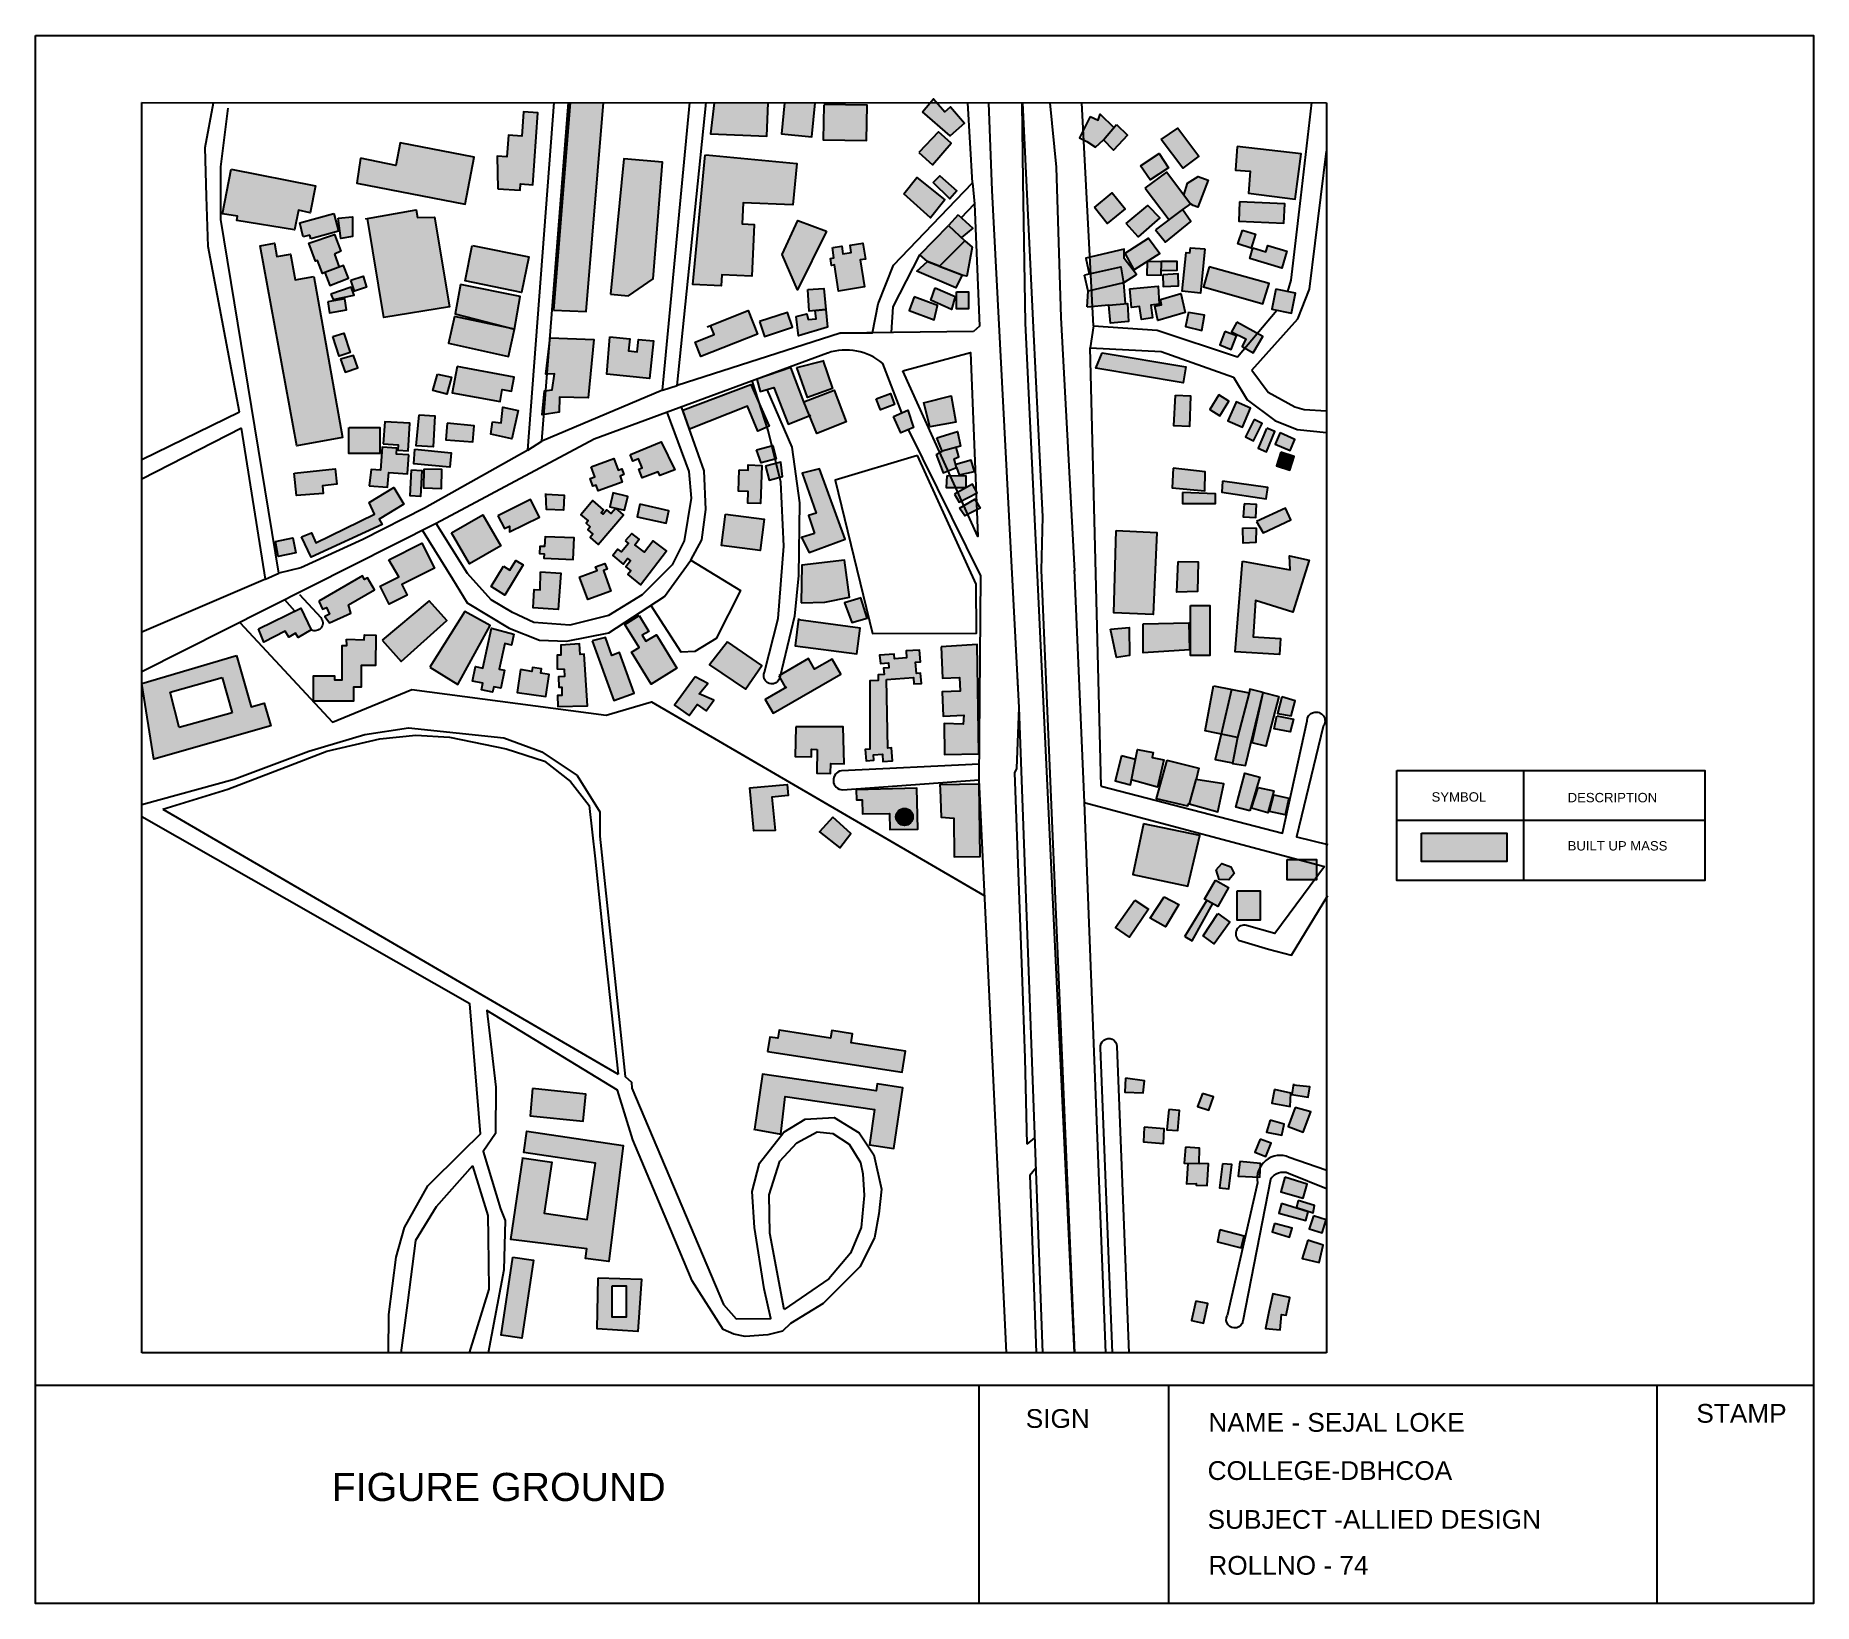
# Model space of a CAD drawing. Header units: millimetres. Extents: x -75360 to 914439, y -5036 to 71141.
# Drawn here: x 134048 to 171959, y -4329 to 29103 of the extents above; entities that cross this region are included whole.
import ezdxf

# ---------------------------------------------------------------- set-up
doc = ezdxf.new("R2010")
doc.units = ezdxf.units.MM
doc.styles.get("Standard").update_dxf_attribs({"font": 'arial.ttf'})

msp = doc.modelspace()

# ---------------------------------------------------------------- texts
at = {"attachment_point": 1}
for s, insert, char_height in [('SYMBOL', (163816, 12968), 200), ('DESCRIPTION', (166718, 12954), 200), ('BUILT UP MASS', (166718, 11926), 200), ('SIGN', (155162, -186), 400), ('NAME - SEJAL LOKE', (159056, -269), 400), ('STAMP', (169462, -76), 400), ('COLLEGE-DBHCOA', (159040, -1296), 400), ('FIGURE GROUND', (140361, -1545), 600), ('SUBJECT -ALLIED DESIGN', (159040, -2338), 400), ('ROLLNO - 74', (159056, -3317), 400)]:
    msp.add_mtext(s, dxfattribs=dict(at, insert=insert, char_height=char_height))

# ---------------------------------------------------------------- hatches: boundary and pattern name
at = {"true_color": 0x000000, "transparency": 33554687}
h = msp.add_hatch(color=18, dxfattribs=at)
h.dxf.hatch_style = 1
h.paths.add_polyline_path([(149750, 12865), (150099, 12898), (150077, 13136), (149279, 13061), (149365, 12142), (149817, 12151)])
h.paths.add_polyline_path([(151433, 12086), (151049, 12440), (150765, 12123), (151200, 11786)])
h.paths.add_polyline_path([(152842, 13053), (151549, 13022), (151552, 12807), (151677, 12809), (151683, 12505), (152256, 12515), (152262, 12172), (152858, 12183)])
h.paths.add_polyline_path([(154166, 13141), (153331, 13129), (153335, 13024), (153356, 12435), (153626, 12416), (153638, 11589), (154188, 11597)])
h.paths.add_polyline_path([(151266, 14360), (150259, 14362), (150247, 13732), (150592, 13726), (150595, 13884), (150715, 13881), (150705, 13376), (151000, 13371), (151004, 13583), (151287, 13577)])
h.paths.add_polyline_path([(152193, 15375), (152768, 15414), (152777, 15279), (152936, 15290), (152921, 15506), (152830, 15499), (152814, 15745), (152916, 15751), (152900, 16000), (152610, 15981), (152620, 15831), (152363, 15814), (152357, 15911), (152047, 15891), (152062, 15715), (152233, 15729), (152242, 15624), (152130, 15615), (152141, 15480), (152015, 15469), (152018, 15353), (151835, 15344), (151838, 13887), (151741, 13880), (151758, 13638), (151926, 13650), (151918, 13763), (152104, 13777), (152115, 13621), (152321, 13635), (152301, 13913), (152221, 13907)])
h.paths.add_polyline_path([(154124, 16115), (153360, 16066), (153384, 15399), (153751, 15412), (153761, 15123), (153379, 15109), (153403, 14590), (153839, 14610), (153830, 14422), (153421, 14437), (153432, 13775), (154154, 13787), (154158, 14071)])
h.paths.add_polyline_path([(151220, 15489), (151037, 15806), (150660, 15589), (150528, 15818), (149932, 15473), (149917, 15412), (150041, 15197), (149609, 14948), (149777, 14657)])
h.paths.add_polyline_path([(151632, 16470), (150314, 16642), (150242, 16089), (151560, 15917)])
h.paths.add_polyline_path([(151648, 17112), (151297, 17006), (151456, 16590), (151781, 16678)])
h.paths.add_polyline_path([(148805, 16172), (148421, 15687), (149189, 15165), (149534, 15673)])
h.paths.add_polyline_path([(148197, 15069), (148383, 15287), (148111, 15431), (147674, 14824), (147984, 14601), (148155, 14838), (148345, 14701), (148508, 14928)])
h.paths.add_polyline_path([(147286, 16326), (147061, 16188), (146984, 16314), (147124, 16399), (146919, 16734), (146615, 16547), (146918, 16053), (146756, 15954), (147173, 15275), (147724, 15613)])
h.paths.add_polyline_path([(146500, 15946), (146338, 15887), (146200, 16267), (145915, 16196), (146378, 14924), (146814, 15083)])
h.paths.add_polyline_path([(145745, 15910), (145662, 15904), (145647, 16133), (145248, 16107), (145248, 15891), (145171, 15891), (145171, 15601), (145322, 15595), (145330, 15437), (145199, 15430), (145205, 15207), (145268, 15209), (145272, 15032), (145176, 15030), (145182, 14793), (145818, 14808)])
h.paths.add_polyline_path([(144998, 15481), (144821, 15507), (144834, 15601), (144643, 15629), (144631, 15544), (144388, 15585), (144317, 15096), (144929, 15007)])
h.paths.add_polyline_path([(144048, 15570), (143936, 15593), (144051, 16138), (144197, 16107), (144246, 16336), (143769, 16469), (143588, 15615), (143431, 15648), (143365, 15338), (143584, 15292), (143555, 15155), (143794, 15104), (143819, 15219), (143967, 15188)])
h.paths.add_polyline_path([(143744, 16526), (143201, 16823), (142456, 15637), (143052, 15262)])
h.paths.add_polyline_path([(142819, 16633), (142442, 17052), (141437, 16213), (141847, 15758)])
h.paths.add_polyline_path([(142288, 18277), (141584, 17924), (141795, 17563), (141398, 17364), (141590, 16981), (141969, 17172), (141856, 17397), (142554, 17748)])
h.paths.add_polyline_path([(141275, 17281), (141125, 17539), (141064, 17504), (141017, 17584), (140881, 17505), (140085, 17044), (140167, 16870), (140250, 16909), (140319, 16764), (140219, 16717), (140319, 16577), (140771, 16784), (140724, 16962)])
h.paths.add_polyline_path([(141302, 16315), (141060, 16324), (141056, 16219), (140679, 16230), (140682, 16100), (140583, 16100), (140583, 15365), (140423, 15365), (140423, 15450), (139976, 15450), (139976, 14909), (140826, 14909), (140826, 15208), (140993, 15208), (140993, 15672), (141298, 15670)])
h.paths.add_polyline_path([(139705, 16890), (138799, 16456), (138917, 16167), (139373, 16401), (139447, 16274), (139590, 16358), (139645, 16265), (139925, 16430)])
h.paths.add_polyline_path([(151294, 17916), (150386, 17813), (150376, 17007), (150880, 17020), (151402, 17131)])
h.paths.add_polyline_path([(150763, 19861), (150394, 19774), (150692, 18922), (150530, 18867), (150660, 18484), (150382, 18399), (150543, 18082), (151311, 18363)])
h.paths.add_polyline_path([(149585, 18790), (148760, 18896), (148674, 18230), (149499, 18124)])
h.paths.add_polyline_path([(149535, 19938), (149244, 19947), (149241, 19838), (149050, 19844), (149036, 19388), (149243, 19381), (149235, 19132), (149509, 19123)])
h.paths.add_polyline_path([(151075, 21542), (150432, 21294), (150706, 20620), (151336, 20863)])
h.paths.add_polyline_path([(150151, 22023), (149924, 21959), (149423, 21775), (149496, 21515), (149789, 21598), (150097, 20820), (150551, 21001), (150432, 21294)])
h.paths.add_polyline_path([(150842, 22167), (150283, 22026), (150508, 21385), (151043, 21574)])
h.paths.add_polyline_path([(138331, 15881), (136311, 15284), (136569, 13672), (139062, 14385), (138924, 14866), (138644, 14786)])
h.paths.add_polyline_path([(138241, 14664), (137111, 14346), (136921, 15099), (138030, 15412)], flags=16)
h.paths.add_polyline_path([(144790, 18837), (144605, 19209), (143908, 18861), (144045, 18589), (144156, 18644), (144157, 18520)])
h.paths.add_polyline_path([(145317, 19305), (144933, 19321), (144941, 18997), (145304, 18983)])
h.paths.add_polyline_path([(145532, 18390), (144912, 18416), (144903, 18206), (144799, 18210), (144792, 18059), (144891, 18055), (144886, 17958), (145513, 17932)])
h.paths.add_polyline_path([(146587, 18884), (146421, 19025), (146325, 18913), (146232, 18992), (146154, 18900), (146109, 18935), (146157, 18989), (145933, 19189), (145898, 19144), (145678, 18886), (145829, 18756), (145786, 18705), (145875, 18629), (145822, 18567), (145934, 18471), (145872, 18399), (146047, 18250)])
h.paths.add_polyline_path([(146511, 19711), (146592, 19741), (146547, 19863), (146471, 19835), (146380, 20085), (145895, 19908), (145970, 19693), (145873, 19658), (145932, 19495), (146000, 19519), (146046, 19393), (146559, 19580)])
h.paths.add_polyline_path([(147390, 20442), (146728, 20167), (146786, 20028), (146907, 20076), (146984, 19883), (146912, 19854), (146984, 19675), (147327, 19800), (147356, 19722), (147678, 19840)])
h.paths.add_polyline_path([(147552, 18967), (146935, 19108), (146876, 18841), (147496, 18705)])
h.paths.add_polyline_path([(147500, 18115), (147220, 18328), (147035, 18085), (146826, 18243), (146919, 18365), (146760, 18487), (146621, 18331), (146690, 18275), (146541, 18092), (146465, 18154), (146354, 18017), (146577, 17834), (146673, 17951), (146736, 17900), (146635, 17777), (146742, 17689), (146677, 17610), (146948, 17388)])
h.paths.add_polyline_path([(146158, 17693), (146233, 17723), (146186, 17849), (145991, 17776), (146022, 17693), (145650, 17554), (145825, 17075), (146317, 17254)])
h.paths.add_polyline_path([(145248, 17641), (144815, 17671), (144809, 17285), (144682, 17294), (144655, 16901), (145194, 16863)])
h.paths.add_polyline_path([(144446, 17814), (144288, 17910), (144164, 17706), (144023, 17792), (143761, 17352), (144057, 17173)])
h.paths.add_polyline_path([(146677, 19276), (146359, 19350), (146291, 19056), (146608, 18982)])
h.paths.add_polyline_path([(149370, 25074), (149113, 25085), (149133, 25539), (150198, 25493), (150283, 26372), (148329, 26562), (148061, 23796), (148670, 23769), (148680, 24003), (149322, 23974)])
h.paths.add_polyline_path([(149241, 23239), (148440, 22918), (148516, 22728), (148111, 22566), (148234, 22257), (149441, 22739)])
h.paths.add_polyline_path([(150191, 22883), (150085, 23199), (149486, 23006), (149593, 22684)])
h.paths.add_polyline_path([(150914, 24932), (150299, 25156), (149968, 24435), (150295, 23679)])
h.paths.add_polyline_path([(151630, 24318), (151745, 24337), (151691, 24676), (151415, 24632), (151439, 24480), (151263, 24452), (151237, 24613), (151039, 24581), (151073, 24364), (150996, 24352), (151020, 24202), (151081, 24211), (151170, 23654), (151722, 23742)])
h.paths.add_polyline_path([(150898, 23261), (150674, 23238), (150692, 23065), (150523, 23047), (150495, 23167), (150270, 23114), (150316, 22701), (150937, 22883)])
h.paths.add_polyline_path([(145954, 22620), (145023, 22655), (145001, 22480), (144954, 21885), (145116, 21891), (145065, 21546), (144926, 21530), (144886, 21021), (145215, 21073), (145221, 21391), (145834, 21380)])
h.paths.add_polyline_path([(147223, 22591), (146903, 22623), (146877, 22359), (146691, 22378), (146717, 22638), (146290, 22682), (146229, 21883), (147142, 21790)])
h.paths.add_polyline_path([(139978, 23966), (139586, 23896), (139487, 24442), (139194, 24389), (139141, 24676), (138839, 24621), (139618, 20357), (140592, 20532)])
h.paths.add_polyline_path([(142558, 25231), (142191, 25225), (142161, 25390), (141125, 25203), (141472, 23090), (142871, 23319)])
h.paths.add_polyline_path([(140020, 25901), (138220, 26257), (138032, 25305), (138353, 25253), (138338, 25161), (139569, 24961), (139651, 25377), (139906, 25326)])
h.paths.add_polyline_path([(143400, 26509), (141825, 26813), (141732, 26332), (140980, 26489), (140895, 25956), (143206, 25509)])
h.paths.add_polyline_path([(144567, 24385), (143361, 24629), (143207, 23871), (144413, 23626)])
h.paths.add_polyline_path([(144380, 23539), (143112, 23795), (142995, 23166), (144259, 22843)])
h.paths.add_polyline_path([(144259, 22843), (142978, 23114), (142852, 22546), (144130, 22262)])
h.paths.add_polyline_path([(144252, 21822), (143037, 22044), (142934, 21485), (143953, 21298), (144001, 21559), (144197, 21523)])
h.paths.add_polyline_path([(142004, 20163), (141743, 20180), (141752, 20308), (141438, 20329), (141405, 19836), (141205, 19850), (141158, 19505), (141553, 19474), (141578, 19789), (141976, 19758)])
h.paths.add_polyline_path([(142028, 20836), (141495, 20869), (141460, 20395), (141783, 20376), (141776, 20261), (141992, 20247)])
h.paths.add_polyline_path([(141391, 20745), (140729, 20748), (140727, 20194), (141389, 20191)])
h.paths.add_polyline_path([(140434, 19866), (139564, 19774), (139615, 19294), (140184, 19339), (140166, 19505), (140469, 19537)])
h.paths.add_polyline_path([(142910, 20208), (142133, 20282), (142114, 19971), (142881, 19898)])
h.paths.add_polyline_path([(142561, 20996), (142229, 21015), (142166, 20352), (142524, 20332)])
h.paths.add_polyline_path([(143397, 20780), (142825, 20841), (142799, 20485), (143372, 20442)])
h.paths.add_polyline_path([(142915, 21818), (142621, 21880), (142521, 21533), (142821, 21456)])
h.paths.add_polyline_path([(144340, 21107), (144014, 21180), (143975, 20843), (143789, 20865), (143759, 20605), (144204, 20505)])
h.paths.add_polyline_path([(146577, 5438), (144525, 5743), (144457, 5287), (145990, 5059), (145811, 3856), (144892, 3992), (145053, 5078), (144438, 5169), (144180, 3432), (145802, 3231), (145777, 3025), (146269, 2963)])
h.paths.add_polyline_path([(145784, 6532), (144647, 6652), (144597, 6069), (145724, 5953)])
h.paths.add_polyline_path([(144664, 2988), (144224, 3054), (143976, 1391), (144419, 1326)])
h.paths.add_polyline_path([(149549, 6960), (149375, 5782), (149941, 5679), (150029, 6483), (151939, 6201), (151828, 5451), (152347, 5374), (152538, 6668), (151994, 6749), (151973, 6602)])
h.paths.add_polyline_path([(151441, 7624), (151471, 7818), (151027, 7886), (151002, 7726), (149905, 7894), (149879, 7722), (149705, 7748), (149658, 7441), (152526, 7002), (152595, 7448)])
h.paths.add_polyline_path([(146965, 2587), (146048, 2617), (146026, 1524), (146893, 1468)])
h.paths.add_polyline_path([(146641, 1775), (146343, 1775), (146343, 2446), (146641, 2446)], flags=16)
h.paths.add_polyline_path([(141436, 18678), (141373, 18792), (141902, 19108), (141690, 19465), (141158, 19147), (141278, 18899), (140021, 18288), (139930, 18503), (139716, 18413), (139923, 17981)])
h.paths.add_polyline_path([(139535, 18390), (139164, 18314), (139220, 17992), (139601, 18071)])
h.paths.add_polyline_path([(142282, 19829), (142064, 19841), (142037, 19288), (142253, 19276)])
h.paths.add_polyline_path([(142705, 19859), (142337, 19867), (142328, 19449), (142695, 19441)])
h.paths.add_polyline_path([(146157, 27672), (145449, 27672), (145094, 23245), (145787, 23220)])
h.paths.add_polyline_path([(140556, 24509), (140423, 24859), (139873, 24675), (140015, 24293), (140059, 24307), (140164, 24029), (140214, 24048), (140525, 24165), (140419, 24444)])
h.paths.add_polyline_path([(140405, 25312), (139683, 25111), (139752, 24808), (139894, 24848), (139916, 24769), (140510, 24935)])
h.paths.add_polyline_path([(140807, 25235), (140498, 25209), (140558, 24779), (140807, 24815)])
h.paths.add_polyline_path([(144761, 27453), (144454, 27475), (144416, 26957), (144133, 26978), (144099, 26518), (143894, 26533), (143902, 25838), (144378, 25803), (144388, 25942), (144649, 25923)])
h.paths.add_polyline_path([(140830, 22284), (140550, 22201), (140647, 21924), (140922, 22021)])
h.paths.add_polyline_path([(140781, 23741), (140342, 23589), (140392, 23475), (140842, 23564)])
h.paths.add_polyline_path([(141031, 23975), (140767, 23889), (140850, 23654), (141108, 23738)])
h.paths.add_polyline_path([(140613, 24199), (140214, 24048), (140325, 23770), (140721, 23927)])
at = {"true_color": 0x000000}
h = msp.add_hatch(color=18, dxfattribs=at)
h.dxf.hatch_style = 1
h.paths.add_polyline_path([(140619, 22760), (140386, 22685), (140521, 22266), (140755, 22342)])
h.paths.add_polyline_path([(140641, 23490), (140277, 23428), (140317, 23194), (140680, 23256)])
h.paths.add_polyline_path([(153570, 21421), (152990, 21276), (153120, 20757), (153671, 20856)])
h.paths.add_polyline_path([(153704, 20660), (153265, 20523), (153383, 20241), (153768, 20348)])
h.paths.add_polyline_path([(153636, 20080), (153732, 20123), (153676, 20323), (153383, 20241), (153330, 20213), (153507, 19822), (153689, 19893)])
h.paths.add_polyline_path([(153330, 20213), (153252, 20172), (153404, 19782), (153507, 19822)])
h.paths.add_polyline_path([(153997, 20047), (153671, 19956), (153689, 19893), (153745, 19733), (154069, 19810)])
h.paths.add_polyline_path([(153891, 19705), (153556, 19716), (153669, 19466), (153890, 19465)])
h.paths.add_polyline_path([(153556, 19716), (153478, 19718), (153468, 19466), (153669, 19466)])
h.paths.add_polyline_path([(154104, 19391), (154028, 19538), (153716, 19361), (153797, 19183), (154106, 19341)])
h.paths.add_polyline_path([(153716, 19361), (153645, 19321), (153745, 19155), (153797, 19183)])
h.paths.add_polyline_path([(153843, 19081), (153747, 19022), (153863, 18860), (153929, 18893)])
h.paths.add_polyline_path([(154113, 19153), (154073, 19219), (153843, 19081), (153929, 18893), (154120, 18990)])
h.paths.add_polyline_path([(157960, 18508), (157088, 18550), (157042, 16797), (157876, 16757)])
h.paths.add_polyline_path([(158641, 16584), (157663, 16559), (157669, 15938), (158655, 16004)])
h.paths.add_polyline_path([(157369, 16481), (156971, 16444), (157099, 15841), (157375, 15886)])
h.paths.add_polyline_path([(159085, 16953), (158677, 16953), (158677, 15887), (159085, 15887)])
h.paths.add_polyline_path([(158836, 17883), (158413, 17888), (158387, 17234), (158828, 17249)])
h.paths.add_polyline_path([(161204, 17918), (160784, 18008), (160802, 17711), (159782, 17895), (159630, 15961), (160575, 15904), (160596, 16246), (160014, 16281), (160061, 17060), (160854, 16810)])
h.paths.add_polyline_path([(160073, 18599), (159790, 18605), (159796, 18278), (160067, 18290)])
h.paths.add_polyline_path([(160818, 18774), (160700, 19028), (160080, 18739), (160222, 18496)])
h.paths.add_polyline_path([(160083, 19107), (159819, 19116), (159801, 18843), (160065, 18825)])
h.paths.add_polyline_path([(160322, 19465), (159358, 19602), (159346, 19364), (160286, 19223)])
h.paths.add_polyline_path([(159211, 19332), (158504, 19358), (158504, 19123), (159211, 19123)])
h.paths.add_polyline_path([(158987, 19798), (158309, 19881), (158286, 19459), (158978, 19393)])
h.paths.add_polyline_path([(158877, 12045), (157673, 12291), (157446, 11212), (158616, 10965)])
h.paths.add_polyline_path([(157783, 10476), (157488, 10664), (157079, 10082), (157371, 9880)])
h.paths.add_polyline_path([(158423, 10576), (158111, 10741), (157817, 10286), (158141, 10096)])
h.paths.add_polyline_path([(159484, 10938), (159208, 11090), (158971, 10691), (159259, 10532)])
h.paths.add_polyline_path([(159148, 10594), (159021, 10663), (158557, 9893), (158710, 9801)])
h.paths.add_polyline_path([(159538, 11381), (159344, 11448), (159225, 11314), (159288, 11110), (159491, 11101), (159605, 11235)])
h.paths.add_polyline_path([(159512, 10200), (159257, 10381), (158942, 9906), (159182, 9736)])
h.paths.add_polyline_path([(160163, 10868), (159669, 10868), (159669, 10242), (160163, 10242)])
h.paths.add_polyline_path([(159048, 2066), (158788, 2119), (158696, 1703), (158955, 1645)])
h.paths.add_polyline_path([(160795, 2196), (160433, 2273), (160347, 1887), (160278, 1535), (160587, 1505), (160619, 1830), (160715, 1821)])
h.paths.add_polyline_path([(159818, 3505), (159299, 3637), (159253, 3380), (159754, 3252)])
h.paths.add_polyline_path([(159057, 5047), (158860, 5051), (158859, 5050), (158615, 5055), (158593, 4619), (158794, 4626), (158795, 4593), (159031, 4580)])
h.paths.add_polyline_path([(158866, 5376), (158570, 5402), (158539, 5056), (158859, 5050)])
h.paths.add_polyline_path([(159556, 5034), (159356, 5047), (159297, 4535), (159495, 4512)])
h.paths.add_polyline_path([(160165, 4984), (160169, 5055), (159728, 5095), (159694, 4784), (160097, 4762, -0.120737)])
h.paths.add_polyline_path([(161505, 3307), (161180, 3414), (161053, 3026), (161419, 2940)])
h.paths.add_polyline_path([(161570, 3852), (161295, 3937), (161208, 3659), (161483, 3573)])
h.paths.add_polyline_path([(161182, 4019), (160619, 4196), (160562, 3995), (161131, 3836)])
h.paths.add_polyline_path([(161161, 4610), (160685, 4760), (160598, 4450), (161078, 4315)])
h.paths.add_polyline_path([(160845, 3676), (160469, 3775), (160415, 3595), (160787, 3484)])
h.paths.add_polyline_path([(161316, 4156), (160970, 4261), (160934, 4112), (161288, 4001)])
h.paths.add_polyline_path([(160395, 5486), (160159, 5574), (160047, 5295), (160280, 5201)])
h.paths.add_polyline_path([(160672, 5887), (160372, 5974), (160299, 5722), (160623, 5654)])
h.paths.add_polyline_path([(161239, 6154), (160905, 6245), (160756, 5838), (161079, 5719)])
h.paths.add_polyline_path([(160812, 6552), (160464, 6630), (160410, 6337), (160797, 6265)])
h.paths.add_polyline_path([(161219, 6687), (160866, 6723), (160833, 6521), (161183, 6464)])
h.paths.add_polyline_path([(159167, 6474), (158928, 6543), (158828, 6264), (159068, 6191)])
h.paths.add_polyline_path([(158443, 6181), (158210, 6201), (158173, 5773), (158406, 5753)])
h.paths.add_polyline_path([(158114, 5791), (157687, 5830), (157671, 5513), (158099, 5477)])
h.paths.add_polyline_path([(157696, 6817), (157286, 6868), (157275, 6574), (157665, 6559)])
h.paths.add_polyline_path([(158109, 13656), (157855, 13706), (157876, 13814), (157542, 13880), (157499, 13664), (157413, 13231), (157975, 13079)])
h.paths.add_polyline_path([(157499, 13664), (157203, 13742), (157067, 13209), (157393, 13126)])
h.paths.add_polyline_path([(158786, 13239), (158795, 13237), (158855, 13485), (158168, 13653), (157940, 12835), (158608, 12675), (158649, 12738)])
h.paths.add_polyline_path([(159387, 13144), (158786, 13239), (158644, 12721), (159256, 12553)])
h.paths.add_polyline_path([(160155, 13290), (159833, 13374), (159643, 12649), (159938, 12572)])
h.paths.add_polyline_path([(160454, 13000), (160117, 13067), (159979, 12626), (160322, 12530)])
h.paths.add_polyline_path([(160773, 12840), (160450, 12911), (160362, 12559), (160695, 12486)])
h.paths.add_polyline_path([(159675, 14138), (159330, 14207), (159200, 13663), (159572, 13593)])
h.paths.add_polyline_path([(160224, 15094), (159939, 15169), (159926, 15090), (159675, 14138), (159572, 13593), (159570, 13582), (159846, 13536)])
h.paths.add_polyline_path([(159926, 15090), (159552, 15161), (159330, 14207), (159675, 14138)])
h.paths.add_polyline_path([(160558, 15007), (160224, 15094), (159993, 14024), (160282, 13948)])
h.paths.add_polyline_path([(160910, 14920), (160620, 15004), (160533, 14649), (160825, 14599)])
h.paths.add_polyline_path([(160875, 14527), (160518, 14599), (160462, 14322), (160803, 14257)])
h.paths.add_polyline_path([(153557, 27582), (153435, 27476), (153266, 27670), (153128, 27670), (152964, 27476), (153548, 26965), (153858, 27235)])
h.paths.add_polyline_path([(153575, 26810), (153303, 27047), (152879, 26606), (153174, 26349)])
h.paths.add_polyline_path([(161035, 26578), (159672, 26740), (159632, 26235), (159949, 26210), (159912, 25745), (160908, 25615)])
h.paths.add_polyline_path([(160685, 25513), (159720, 25554), (159704, 25142), (160668, 25103)])
h.paths.add_polyline_path([(160062, 24865), (159781, 24953), (159683, 24659), (159970, 24570)])
h.paths.add_polyline_path([(160731, 24502), (160325, 24625), (160285, 24493), (160006, 24577), (159937, 24349), (160622, 24142)])
h.paths.add_polyline_path([(160353, 23813), (159076, 24173), (158949, 23744), (160219, 23381)])
h.paths.add_polyline_path([(160915, 23611), (160492, 23694), (160408, 23268), (160832, 23185)])
h.paths.add_polyline_path([(159654, 22698), (159409, 22790), (159299, 22506), (159543, 22412)])
h.paths.add_polyline_path([(158404, 27130), (158048, 26885), (158513, 26275), (158854, 26531)])
h.paths.add_polyline_path([(159050, 26021), (158838, 26100), (158610, 25958), (158533, 25703), (158672, 25516), (158731, 25479), (158833, 25441)])
h.paths.add_polyline_path([(158169, 26192), (157709, 25849), (158217, 25177), (158507, 25395), (158672, 25516)])
h.paths.add_polyline_path([(158005, 26588), (157612, 26328), (157814, 26024), (158207, 26284)])
h.paths.add_polyline_path([(158507, 25395), (158217, 25177), (157927, 24959), (158139, 24699), (158679, 25139)])
h.paths.add_polyline_path([(158018, 25218), (157768, 25476), (157302, 25098), (157558, 24812)])
h.paths.add_polyline_path([(157008, 25746), (156625, 25435), (156900, 25097), (157282, 25407)])
h.paths.add_polyline_path([(157043, 27141), (156746, 27427), (156705, 27299), (156539, 27377), (156389, 27086), (156400, 26873), (156464, 26841), (156647, 26724), (156820, 26879)])
h.paths.add_polyline_path([(157335, 26978), (157096, 27204), (156820, 26879), (157030, 26656), (157178, 26811), (157178, 26811)])
h.paths.add_polyline_path([(157264, 24350), (157259, 24548), (156530, 24378), (156548, 24026), (157193, 24170), (157244, 23833), (157523, 24010)])
h.paths.add_polyline_path([(157193, 24170), (156548, 24026), (156567, 23672), (157244, 23833)])
h.paths.add_polyline_path([(157244, 23833), (156567, 23672), (156585, 23327), (156937, 23358), (157283, 23387)])
h.paths.add_polyline_path([(156567, 23672), (156491, 23654), (156475, 23317), (156585, 23327)])
h.paths.add_polyline_path([(157987, 23761), (157379, 23705), (157415, 23303), (157591, 23328), (157630, 23050), (157868, 23083), (157830, 23353), (158009, 23378)])
h.paths.add_polyline_path([(158055, 24283), (157749, 24281), (157746, 23999), (158052, 23996)])
h.paths.add_polyline_path([(158024, 24454), (157777, 24786), (157282, 24465), (157474, 24107)])
h.paths.add_polyline_path([(158391, 24282), (158055, 24283), (158053, 24090), (158393, 24099)])
h.paths.add_polyline_path([(158413, 24019), (158085, 23999), (158091, 23755), (158419, 23763)])
h.paths.add_polyline_path([(158980, 24557), (158672, 24575), (158661, 24467), (158584, 24475), (158501, 23650), (158885, 23612)])
h.paths.add_polyline_path([(158467, 23603), (158034, 23475), (158058, 23361), (157915, 23330), (157981, 23028), (158563, 23196)])
h.paths.add_polyline_path([(157335, 23391), (156937, 23356), (156971, 22969), (157353, 23009)])
h.paths.add_polyline_path([(158973, 23140), (158631, 23198), (158568, 22897), (158918, 22814)])
h.paths.add_polyline_path([(159666, 22994), (159546, 22787), (159856, 22639), (159776, 22473), (159836, 22439), (160102, 22755)])
h.paths.add_polyline_path([(160221, 22689), (160102, 22755), (159836, 22439), (160015, 22335)])
h.paths.add_polyline_path([(153865, 24729), (153512, 25051), (152907, 24430), (153066, 24287), (153324, 24187)])
h.paths.add_polyline_path([(154017, 24592), (153865, 24729), (153324, 24187), (153804, 24000), (153801, 23993), (153905, 23974)])
h.paths.add_polyline_path([(154031, 24997), (153720, 25278), (153512, 25051), (153790, 24797)])
h.paths.add_polyline_path([(153801, 23993), (153318, 24181), (153324, 24187), (153066, 24287), (152843, 24078), (153668, 23726)])
h.paths.add_polyline_path([(153231, 23724), (153140, 23459), (153577, 23265), (153659, 23541)])
h.paths.add_polyline_path([(153280, 23347), (152781, 23533), (152673, 23238), (153209, 23041)])
h.paths.add_polyline_path([(153938, 23639), (153686, 23639), (153686, 23278), (153938, 23278)])
h.paths.add_polyline_path([(158576, 22039), (156789, 22335), (156660, 22008), (158520, 21700)])
h.paths.add_polyline_path([(158676, 21420), (158358, 21432), (158322, 20780), (158653, 20768)])
h.paths.add_polyline_path([(159496, 21306), (159281, 21439), (159089, 21128), (159304, 20995)])
h.paths.add_polyline_path([(159958, 21157), (159648, 21293), (159641, 21272), (159474, 20889), (159782, 20755)])
h.paths.add_polyline_path([(160205, 20829), (160033, 20916), (159847, 20545), (160019, 20458)])
h.paths.add_polyline_path([(160295, 20228), (160120, 20302), (160300, 20730), (160476, 20657)])
h.paths.add_polyline_path([(160902, 20491), (160585, 20631), (160479, 20393), (160797, 20253)])
h = msp.add_hatch(color=18, dxfattribs=at)
h.dxf.hatch_style = 1
h.paths.add_polyline_path([(149672, 27671), (148516, 27671), (148439, 27010), (149643, 26961)])
h.paths.add_polyline_path([(150669, 27671), (150016, 27671), (149952, 27004), (150598, 26941)])
h.paths.add_polyline_path([(151769, 26862), (150842, 26878), (150854, 27635), (151781, 27620)])
h.paths.add_polyline_path([(152842, 26078), (152560, 25730), (153128, 25215), (153437, 25597)])
h.paths.add_polyline_path([(153329, 26112), (153188, 25968), (153542, 25620), (153693, 25793)])
h = msp.add_hatch(color=18, dxfattribs=at)
h.dxf.hatch_style = 1
h.paths.add_polyline_path([(147415, 26404), (146594, 26471), (146306, 23591), (146692, 23553), (147214, 23913)])
h = msp.add_hatch(color=18, dxfattribs=at)
h.dxf.hatch_style = 1
h.paths.add_polyline_path([(152649, 21114), (152340, 20979), (152496, 20631), (152766, 20746)])
h.paths.add_polyline_path([(150855, 23710), (150513, 23687), (150545, 23227), (150898, 23261)])
h = msp.add_hatch(color=18, dxfattribs=at)
h.dxf.hatch_style = 1
h.paths.add_polyline_path([(149751, 20354), (149420, 20270), (149519, 19992), (149821, 20069)])
h.paths.add_polyline_path([(149843, 19980), (149613, 19923), (149694, 19626), (149915, 19686)])
h.paths.add_polyline_path([(149937, 20003), (149843, 19980), (149915, 19686), (149972, 19701)])
h.paths.add_polyline_path([(149771, 20359), (149751, 20354), (149821, 20069), (149843, 20074)])
h.paths.add_polyline_path([(149303, 21660), (147849, 21117), (147993, 20711), (149227, 21202), (149452, 20666), (149647, 20753), (149498, 21217)])
h.paths.add_polyline_path([(143587, 18886), (142919, 18498), (143303, 17836), (143971, 18224)])
h = msp.add_hatch(color=18, dxfattribs=at)
h.dxf.hatch_style = 1
h.paths.add_polyline_path([(152280, 21470), (151976, 21357), (152063, 21125), (152366, 21238)])
h.paths.add_polyline_path([(161362, 11158), (161362, 11430), (160965, 11535), (160738, 11535), (160738, 11097), (161317, 11097)])
h.paths.add_polyline_path([(161362, 11535), (160965, 11535), (161362, 11430)], flags=17)
h = msp.add_hatch(color=18, dxfattribs=at)
h.dxf.hatch_style = 1
h.paths.add_polyline_path([(160888, 20128), (160602, 20221), (160507, 19931), (160793, 19837)])
h = msp.add_hatch(color=18, dxfattribs=at)
h.dxf.hatch_style = 1
h.paths.add_polyline_path([(159552, 15161), (159167, 15234), (158985, 14276), (159330, 14207)])
at = {"true_color": 0xfe1916}
h = msp.add_hatch(color=1, dxfattribs=at)
h.dxf.hatch_style = 1
h.paths.add_polyline_path([(152755, 12443, 1), (152393, 12443, 1)])
at = {"true_color": 0x000000}
h = msp.add_hatch(color=18, dxfattribs=at)
h.dxf.hatch_style = 1
h.paths.add_polyline_path([(165420, 12098), (163600, 12098), (163600, 11492), (165420, 11492)])

# ---------------------------------------------------------------- linework, layer by layer
for p, q in [((136311, 27675), (161576, 27667)), ((136311, 1012), (136311, 27675)), ((161576, 27667), (161576, 1012)), ((154030, 25962), (154069, 25514)), ((139683, 25111), (140405, 25312)), ((139752, 24808), (139683, 25111)), ((140405, 25312), (140510, 24935)), ((139894, 24848), (139752, 24808)), ((139916, 24769), (139894, 24848)), ((140510, 24935), (139916, 24769)), ((156606, 22916), (156534, 22441)), ((150283, 22026), (150842, 22167)), ((147414, 21539), (147728, 21640)), ((138393, 21075), (136311, 20054)), ((138438, 20731), (136311, 19641)), ((144548, 20262), (144841, 20452)), ((153252, 20172), (153383, 20241)), ((138952, 17513), (136311, 16383)), ((138952, 17513), (139236, 17642)), ((136921, 15099), (138030, 15412)), ((138030, 15412), (138241, 14664)), ((137111, 14346), (136921, 15099)), ((138241, 14664), (137111, 14346)), ((165774, 13429), (165774, 11085)), ((163072, 12372), (169642, 12372)), ((161576, 1012), (136311, 1012)), ((134048, 326), (171959, 326)), ((154160, 326), (154160, -4329)), ((158209, 326), (158209, -4329)), ((168622, 326), (168622, -4329))]:
    msp.add_line(p, q)
for points in [[(134048, 29103), (171959, 29103), (171959, -4329), (134048, -4329)], [(153686, 23639), (153938, 23639), (153938, 23278), (153686, 23278)], [(158677, 16953), (159085, 16953), (159085, 15887), (158677, 15887)], [(163072, 13429), (169642, 13429), (169642, 11085), (163072, 11085)], [(163600, 12098), (165420, 12098), (165420, 11492), (163600, 11492)], [(160738, 11535), (161362, 11535), (161362, 11097), (160738, 11097)], [(159669, 10868), (160163, 10868), (160163, 10242), (159669, 10242)], [(146343, 2446), (146641, 2446), (146641, 1775), (146343, 1775)]]:
    msp.add_lwpolyline(points, close=True)
for points in [[(152964, 27476), (153196, 27751), (153435, 27476), (153557, 27582), (153858, 27235), (153548, 26965), (152964, 27476)], [(138393, 21075), (137728, 24604), (137695, 25669), (137662, 26716), (137845, 27667)], [(138001, 25178), (137999, 26017), (137999, 26305), (138157, 27554)], [(143902, 25838), (144378, 25803), (144388, 25942), (144649, 25923), (144761, 27453), (144454, 27475), (144416, 26957), (144133, 26978), (144099, 26518), (143894, 26533), (143902, 25838)], [(144548, 20262), (145105, 27673)], [(147414, 21539), (144841, 20452), (145413, 27672)], [(145094, 23245), (145787, 23220), (146157, 27672)], [(145449, 27672), (145094, 23245)], [(147414, 21539), (148000, 27672)], [(154051, 22790), (151202, 22755), (147728, 21640), (148346, 27672)], [(148516, 27671), (148439, 27010), (149643, 26961), (149672, 27671)], [(150016, 27671), (149952, 27004), (150598, 26941), (150669, 27671)], [(150854, 27620), (150842, 26878), (151769, 26862), (151781, 27620), (150854, 27635)], [(152343, 24204), (153680, 25597), (154030, 25962), (153925, 27670)], [(155523, 1012), (155022, 14777), (154444, 25801), (154376, 27670)], [(156202, 1012), (155154, 22971), (155110, 26000), (155086, 27669)], [(155093, 27669), (155323, 22876), (155517, 18841), (155494, 17703), (156202, 1012)], [(155677, 27669), (155809, 26298), (155913, 23088), (156199, 17684)], [(156539, 27377), (156305, 26922), (156464, 26841), (156647, 26724), (156820, 26879)], [(156606, 22916), (156359, 27669)], [(156539, 27377), (156705, 27299), (156746, 27427), (157043, 27141)], [(160753, 23643), (160822, 23885), (160907, 24612), (161028, 25641), (161266, 27672)], [(152879, 26606), (153174, 26349), (153575, 26810), (153303, 27047), (152879, 26606)], [(157096, 27204), (157335, 26978), (157030, 26656), (156820, 26879), (157096, 27204)], [(158048, 26885), (158404, 27130), (158854, 26531), (158513, 26275), (158048, 26885)], [(140980, 26489), (140895, 25956), (143206, 25509), (143400, 26509), (141825, 26813), (141732, 26332), (140980, 26489)], [(148342, 26561), (150283, 26372), (150198, 25493), (149133, 25539), (149113, 25085), (149370, 25074), (149322, 23974), (148680, 24003), (148670, 23769), (148061, 23796), (148329, 26562)], [(157612, 26328), (158005, 26588), (158207, 26284), (157814, 26024), (157612, 26328)], [(159672, 26740), (159632, 26235), (159949, 26210), (159912, 25745), (160908, 25615), (161035, 26578), (159672, 26740)], [(161216, 23696), (161576, 26635)], [(138220, 26257), (140020, 25901), (139906, 25326), (139651, 25377), (139569, 24961), (138338, 25161), (138353, 25253), (138032, 25305), (138220, 26257)], [(146306, 23591), (146692, 23553), (147214, 23913), (147415, 26404), (146594, 26471), (146306, 23591)], [(157709, 25849), (158169, 26192), (158672, 25516), (158507, 25395)], [(152560, 25730), (152842, 26078), (153437, 25597), (153128, 25215), (152560, 25730)], [(153188, 25968), (153329, 26112), (153693, 25793), (153542, 25620), (153188, 25968)], [(157709, 25849), (158217, 25177)], [(158533, 25703), (158610, 25958), (158838, 26100), (159050, 26021), (158833, 25441), (158731, 25479), (158672, 25516)], [(153788, 25217), (154069, 25514), (154174, 22908), (154051, 22790)], [(156626, 25436), (157008, 25746), (157282, 25407), (156900, 25097), (156625, 25435)], [(157302, 25098), (157768, 25476), (158018, 25218), (157558, 24812), (157302, 25098)], [(159720, 25554), (159704, 25142), (160668, 25103), (160685, 25513), (159720, 25554)], [(144548, 20262), (142338, 19028), (141023, 18360), (139702, 17752), (139236, 17642), (138001, 25178)], [(140498, 25209), (140807, 25235), (140807, 24815), (140558, 24779), (140498, 25209)], [(141083, 25196), (142161, 25390), (142191, 25225), (142558, 25231), (142871, 23319), (141472, 23090), (141125, 25203)], [(150914, 24932), (150295, 23679), (149968, 24435), (150299, 25156), (150914, 24932)], [(153512, 25051), (153865, 24729), (153324, 24187), (153066, 24287), (152907, 24430), (153512, 25051)], [(153720, 25278), (153512, 25051)], [(153720, 25278), (154031, 24997), (153789, 24797)], [(157927, 24959), (158139, 24699), (158679, 25139), (158507, 25395), (157927, 24959)], [(139978, 23966), (140592, 20532), (139618, 20357), (138839, 24621), (139141, 24676), (139194, 24389), (139487, 24442), (139586, 23896), (139978, 23966)], [(140214, 24048), (140164, 24029), (140059, 24307), (140015, 24293), (139873, 24675), (140423, 24859), (140556, 24509), (140419, 24444)], [(151047, 24583), (151237, 24613), (151263, 24452), (151439, 24480), (151415, 24632), (151691, 24676), (151745, 24337), (151630, 24318), (151722, 23742), (151170, 23654), (151081, 24211), (151020, 24202), (150996, 24352), (151073, 24364), (151039, 24581)], [(153865, 24729), (154017, 24592), (153905, 23974), (153801, 23993), (153318, 24181), (153865, 24729)], [(157282, 24465), (157777, 24786), (158024, 24454), (157474, 24107), (157282, 24465)], [(159781, 24953), (160062, 24865), (159970, 24570), (159683, 24659), (159781, 24953)], [(140419, 24444), (140525, 24165)], [(143368, 24628), (144567, 24385), (144413, 23626), (143207, 23871), (143361, 24629)], [(152297, 22769), (152337, 23322), (152907, 24430)], [(153066, 24287), (153804, 24000), (153668, 23726), (152843, 24078), (153066, 24287)], [(157244, 23833), (157523, 24010), (157264, 24350), (157259, 24548), (156441, 24357), (156517, 24019)], [(157749, 24281), (157746, 23999), (158052, 23996), (158055, 24283), (157749, 24281)], [(158053, 24090), (158393, 24099), (158391, 24282), (158055, 24283)], [(158980, 24557), (158885, 23612), (158501, 23650), (158584, 24475), (158661, 24467), (158672, 24575), (158980, 24557)], [(160006, 24577), (160285, 24493), (160325, 24625), (160731, 24502), (160622, 24142), (159937, 24349), (160006, 24577)], [(140214, 24048), (140325, 23770), (140721, 23927), (140613, 24199), (140214, 24048)], [(140767, 23889), (141031, 23975), (141108, 23738), (140850, 23654), (140767, 23889)], [(151202, 22755), (151897, 22764), (152015, 23384), (152343, 24204)], [(156422, 23998), (157193, 24170), (157244, 23833), (156491, 23654), (156415, 23996)], [(158085, 23999), (158091, 23755), (158419, 23763), (158413, 24019), (158085, 23999)], [(159076, 24173), (158949, 23744), (160219, 23381), (160353, 23813), (159076, 24173)], [(140342, 23589), (140392, 23475), (140842, 23564), (140781, 23741), (140342, 23589)], [(143112, 23795), (142995, 23166), (144259, 22843), (144380, 23539), (143112, 23795)], [(150513, 23687), (150855, 23710), (150898, 23261), (150545, 23227), (150513, 23687)], [(152781, 23533), (152673, 23238), (153209, 23041), (153280, 23347), (152781, 23533)], [(153231, 23724), (153659, 23541), (153577, 23265), (153140, 23459), (153231, 23724)], [(156475, 23317), (156491, 23654)], [(157244, 23833), (157283, 23387)], [(157371, 23705), (157987, 23761), (158009, 23378), (157830, 23353), (157868, 23083), (157630, 23050), (157591, 23328), (157415, 23303), (157379, 23705)], [(158034, 23475), (158467, 23603), (158563, 23196), (157981, 23028), (157915, 23330), (158058, 23361), (158034, 23475)], [(159985, 21971), (160962, 23060), (161216, 23696)], [(160493, 23697), (160408, 23268), (160832, 23185), (160915, 23611), (160492, 23694)], [(140277, 23428), (140317, 23194), (140680, 23256), (140641, 23490), (140277, 23428)], [(148371, 22891), (149241, 23239), (149441, 22739), (148234, 22257), (148111, 22566), (148516, 22728), (148440, 22918)], [(149486, 23006), (149593, 22684), (150191, 22883), (150085, 23199), (149486, 23006)], [(150270, 23114), (150495, 23167), (150523, 23047), (150692, 23065), (150674, 23238), (150898, 23261), (150937, 22883), (150316, 22701), (150270, 23114)], [(156475, 23317), (156937, 23358)], [(156606, 22916), (157965, 22818), (159677, 22251), (160517, 23247)], [(156931, 23356), (157335, 23391), (157353, 23009), (156971, 22969), (156937, 23356)], [(158633, 23205), (158568, 22897), (158918, 22814), (158973, 23140), (158631, 23198)], [(140386, 22685), (140619, 22760), (140755, 22342), (140521, 22266), (140386, 22685)], [(142978, 23114), (142852, 22546), (144130, 22262), (144259, 22843), (142978, 23114)], [(159409, 22790), (159299, 22506), (159543, 22412), (159654, 22698), (159409, 22790)], [(159666, 22994), (159546, 22787), (159856, 22639), (159776, 22473), (160015, 22335), (160221, 22689), (159666, 22994)], [(145023, 22655), (145954, 22620), (145834, 21380), (145221, 21391), (145215, 21073), (144852, 21015), (144902, 21527), (145065, 21546), (145116, 21891), (144930, 21884), (145023, 22655)], [(146290, 22682), (146717, 22638), (146691, 22378), (146877, 22359), (146903, 22623), (147223, 22591), (147142, 21790), (146229, 21883), (146290, 22682)], [(156772, 13096), (156534, 22441), (158047, 22366), (159593, 21817), (159885, 21332), (160477, 20898), (160948, 20704), (161572, 20640)], [(150932, 22330), (145957, 20499), (142593, 18698), (136311, 15538)], [(140550, 22201), (140647, 21924), (140922, 22021), (140830, 22284), (140550, 22201)], [(143037, 22046), (142934, 21485), (143953, 21298), (144001, 21559), (144197, 21523), (144252, 21822), (143037, 22044)], [(150432, 21294), (151075, 21542), (151336, 20863), (150706, 20620), (150432, 21294), (150151, 22023), (149426, 21776), (149496, 21515), (149789, 21598), (150097, 20820), (150577, 21012)], [(150838, 22180), (151043, 21574), (150508, 21385), (150283, 22026)], [(152542, 21952), (153986, 22348), (154143, 18420), (152542, 21952)], [(156789, 22335), (158576, 22039), (158520, 21700), (156660, 22008), (156789, 22335)], [(142621, 21880), (142915, 21818), (142821, 21456), (142521, 21533), (142621, 21880)], [(147849, 21117), (149303, 21660), (149694, 20774), (149452, 20666), (149227, 21202), (147993, 20711), (147849, 21117)], [(159985, 21971), (160334, 21497), (160897, 21189), (161098, 21128), (161576, 21098)], [(151976, 21357), (152280, 21470), (152366, 21238), (152063, 21125), (151976, 21357)], [(152982, 21274), (153570, 21421), (153671, 20856), (153120, 20757), (152990, 21276)], [(158358, 21432), (158676, 21420), (158653, 20768), (158322, 20780), (158358, 21432)], [(159282, 21441), (159089, 21128), (159304, 20995), (159496, 21306), (159281, 21439)], [(159641, 21272), (159474, 20889), (159782, 20755), (159958, 21157), (159648, 21293), (159641, 21272)], [(141460, 20395), (141783, 20376), (141776, 20261), (141992, 20247), (142028, 20836), (141495, 20869), (141460, 20395)], [(142229, 21015), (142561, 20996), (142524, 20332), (142166, 20352), (142229, 21015)], [(142302, 18552), (142936, 17520), (143249, 17009), (144146, 16466), (144797, 16209), (145371, 16189), (146270, 16369), (147457, 17142), (148021, 17919), (148254, 18351), (148342, 18999), (148308, 19825), (147825, 21187)], [(147512, 21072), (147978, 19806), (148026, 19240), (147880, 18332), (147623, 17819), (146984, 17180), (146262, 16734), (145443, 16531), (144672, 16589), (144221, 16802), (143761, 17073), (143259, 17631), (142593, 18698)], [(143793, 20864), (143975, 20843), (144014, 21180), (144340, 21107), (144204, 20505), (143759, 20605), (143789, 20865)], [(152340, 20979), (152649, 21114), (152766, 20746), (152496, 20631), (152340, 20979)], [(160032, 20914), (159847, 20545), (160019, 20458), (160205, 20829), (160033, 20916)], [(138952, 17513), (138438, 20731)], [(140733, 20748), (141391, 20745), (141389, 20191), (140727, 20194), (140729, 20748)], [(142825, 20841), (142799, 20485), (143372, 20442), (143397, 20780), (142825, 20841)], [(154168, 13236), (154206, 17586), (152663, 20702)], [(153265, 20523), (153704, 20660), (153768, 20348), (153383, 20241), (153265, 20523)], [(160299, 20727), (160120, 20302), (160295, 20228), (160476, 20657), (160300, 20730)], [(160586, 20636), (160479, 20393), (160797, 20253), (160902, 20491), (160585, 20631)], [(142004, 20163), (141743, 20180), (141752, 20308), (141438, 20329), (141405, 19836), (141205, 19850), (141158, 19505)], [(141158, 19505), (141553, 19474), (141578, 19789), (141976, 19758), (142004, 20163)], [(142133, 20282), (142910, 20208), (142881, 19898), (142114, 19971), (142133, 20282)], [(146732, 20169), (147390, 20442), (147678, 19840), (147356, 19722), (147327, 19800), (146984, 19675), (146912, 19854), (146984, 19883), (146907, 20076), (146786, 20028), (146728, 20167)], [(149420, 20270), (149771, 20359), (149843, 20074), (149519, 19992), (149420, 20270)], [(152851, 20152), (151101, 19623), (151895, 16350), (154113, 16360), (154108, 17408), (152851, 20152)], [(153252, 20172), (153404, 19782), (153689, 19893), (153636, 20080), (153732, 20123), (153676, 20323)], [(160602, 20221), (160507, 19931), (160793, 19837), (160888, 20128), (160602, 20221)], [(139570, 19775), (140434, 19866), (140469, 19537), (140166, 19505), (140184, 19339), (139615, 19294), (139564, 19774)], [(142064, 19841), (142282, 19829), (142253, 19276), (142037, 19288), (142064, 19841)], [(142339, 19867), (142705, 19859), (142695, 19441), (142328, 19449), (142337, 19867)], [(145895, 19908), (146380, 20085), (146471, 19835), (146547, 19863), (146592, 19741), (146511, 19711), (146559, 19580), (146046, 19393), (146000, 19519), (145932, 19495), (145873, 19658), (145970, 19693), (145895, 19908)], [(149051, 19844), (149241, 19838), (149244, 19947), (149535, 19938), (149509, 19123), (149235, 19132), (149243, 19381), (149036, 19388), (149050, 19844)], [(149613, 19923), (149694, 19626), (149972, 19701), (149937, 20003), (149613, 19923)], [(150660, 18484), (150382, 18399), (150543, 18082), (151311, 18363), (150763, 19861), (150394, 19774), (150692, 18922), (150530, 18867), (150660, 18484)], [(153478, 19718), (153468, 19466), (153890, 19465), (153891, 19705), (153478, 19718)], [(153689, 19893), (153745, 19733), (154069, 19810), (153997, 20047), (153671, 19956)], [(158309, 19881), (158286, 19459), (158978, 19393), (158987, 19798), (158309, 19881)], [(139716, 18413), (139930, 18503), (140021, 18288), (141278, 18899), (141158, 19147), (141690, 19465), (141902, 19108), (141373, 18792), (141436, 18678), (139923, 17981), (139716, 18413)], [(144936, 19321), (145317, 19305), (145304, 18983), (144941, 18997), (144932, 19340)], [(146362, 19361), (146291, 19056), (146608, 18982), (146677, 19276), (146359, 19350)], [(153645, 19321), (153745, 19155), (154125, 19350), (154028, 19538), (153645, 19321)], [(158504, 19358), (158504, 19123), (159211, 19123), (159211, 19332), (158504, 19358)], [(159358, 19602), (159346, 19364), (160286, 19223), (160322, 19465), (159358, 19602)], [(143908, 18861), (144045, 18589), (144156, 18644), (144157, 18520), (144790, 18837), (144605, 19209), (143908, 18861)], [(145898, 19144), (145678, 18886), (145829, 18756), (145786, 18705), (145875, 18629), (145822, 18567), (145934, 18471), (145872, 18399), (146047, 18250), (146587, 18884), (146421, 19025), (146325, 18913), (146232, 18992), (146154, 18900), (146109, 18935), (146157, 18989), (145933, 19189), (145898, 19144)], [(146935, 19108), (146876, 18841), (147496, 18705), (147552, 18967), (146935, 19108)], [(153747, 19022), (154073, 19219), (154190, 19025), (153863, 18860), (153747, 19022)], [(159819, 19116), (159801, 18843), (160065, 18825), (160083, 19107), (159819, 19116)], [(160080, 18739), (160222, 18496), (160818, 18774), (160700, 19028), (160080, 18739)], [(142919, 18498), (143587, 18886), (143971, 18224), (143303, 17836), (142919, 18498)], [(148761, 18896), (149585, 18790), (149499, 18124), (148674, 18230), (148760, 18896)], [(159790, 18605), (160073, 18599), (160067, 18290), (159796, 18278), (159790, 18605)], [(139164, 18314), (139535, 18390), (139601, 18071), (139220, 17992), (139164, 18314)], [(141584, 17924), (142288, 18277), (142554, 17748), (141856, 17397), (141969, 17172), (141590, 16981), (141398, 17364), (141795, 17563), (141584, 17924)], [(144912, 18426), (144903, 18206), (144799, 18210), (144792, 18059), (144891, 18055), (144886, 17958), (145513, 17932), (145532, 18390), (144912, 18416)], [(146621, 18331), (146690, 18275), (146541, 18092), (146465, 18154), (146354, 18017), (146577, 17834), (146673, 17951), (146736, 17900), (146635, 17777), (146742, 17689), (146677, 17610), (146948, 17388), (147500, 18115), (147220, 18328), (147035, 18085), (146826, 18243), (146919, 18365), (146760, 18487), (146621, 18331)], [(157088, 18550), (157960, 18508), (157876, 16757), (157042, 16797), (157088, 18550)], [(144023, 17792), (144164, 17706), (144288, 17910), (144446, 17814), (144057, 17173), (143761, 17352), (144023, 17792)], [(145642, 17551), (146022, 17693), (145991, 17776), (146186, 17849), (146233, 17723), (146158, 17693), (146317, 17254), (145825, 17075), (145650, 17554)], [(148021, 17919), (149080, 17268), (148562, 16249), (148109, 15966), (147817, 15958), (147168, 16954)], [(150376, 17007), (150880, 17020), (151402, 17131), (151294, 17916), (150386, 17813), (150376, 17007)], [(158413, 17888), (158836, 17883), (158828, 17249), (158387, 17234), (158413, 17888)], [(159782, 17895), (160802, 17711), (160784, 18008), (161204, 17918), (160854, 16810), (160061, 17060), (160014, 16281), (160596, 16246), (160575, 15904), (159630, 15961), (159782, 17895)], [(140085, 17044), (140167, 16870), (140250, 16909), (140319, 16764), (140219, 16717), (140319, 16577), (140771, 16784), (140724, 16962), (141275, 17281), (141125, 17539), (141064, 17504), (141017, 17584), (140881, 17505), (140085, 17044)], [(144815, 17671), (145248, 17641), (145194, 16863), (144655, 16901), (144682, 17294), (144809, 17285), (144815, 17671)], [(156198, 17703), (156411, 12746)], [(139576, 16828), (139362, 17073)], [(151652, 17114), (151297, 17006), (151456, 16590), (151781, 16678), (151648, 17112)], [(138799, 16456), (139705, 16890), (139925, 16430), (139645, 16265), (139590, 16358), (139447, 16274), (139373, 16401), (138917, 16167), (138799, 16456)], [(141437, 16213), (141847, 15758), (142819, 16633), (142442, 17052), (141437, 16213)], [(142456, 15637), (143052, 15262), (143744, 16526), (143201, 16823), (142456, 15637)], [(146918, 16736), (147124, 16399), (146984, 16314), (147061, 16188), (147286, 16326), (147724, 15613), (147173, 15275), (146756, 15954), (146918, 16053), (146615, 16547), (146919, 16734)], [(138406, 16591), (140376, 14463), (142074, 15156), (146212, 14610), (147182, 14899), (154278, 10764)], [(140679, 16230), (141056, 16219), (141060, 16324), (141302, 16315), (141298, 15670), (140993, 15672), (140993, 15208), (140826, 15208), (140826, 14909), (139976, 14909), (139976, 15450), (140423, 15450), (140423, 15365), (140583, 15365), (140583, 16100), (140682, 16100), (140679, 16230)], [(144246, 16336), (144197, 16107), (144051, 16138), (143936, 15593), (144048, 15570), (143967, 15188), (143819, 15219), (143794, 15104), (143555, 15155), (143584, 15292), (143365, 15338), (143431, 15648), (143588, 15615), (143769, 16469), (144246, 16336)], [(150318, 16676), (150242, 16089), (151560, 15917), (151632, 16470), (150314, 16642)], [(156971, 16444), (157369, 16481), (157375, 15886), (157099, 15841), (156971, 16444)], [(157663, 16559), (158641, 16584), (158655, 16004), (157669, 15938), (157663, 16559)], [(145248, 16120), (145248, 15891), (145171, 15891), (145171, 15601), (145322, 15595), (145330, 15437), (145199, 15430), (145205, 15207), (145268, 15209), (145272, 15032), (145176, 15030), (145182, 14793), (145818, 14808), (145745, 15910), (145662, 15904), (145647, 16133), (145248, 16107)], [(145915, 16196), (146378, 14924), (146814, 15083), (146500, 15946), (146338, 15887), (146200, 16267), (145915, 16196)], [(148805, 16172), (148421, 15687), (149189, 15165), (149534, 15673), (148805, 16172)], [(152193, 15375), (152768, 15414), (152777, 15279), (152936, 15290), (152921, 15506), (152830, 15499), (152814, 15745), (152916, 15751), (152900, 16000), (152610, 15981), (152620, 15831), (152363, 15814), (152357, 15911), (152047, 15891), (152062, 15715), (152233, 15729), (152242, 15624), (152130, 15615), (152141, 15480), (152015, 15469), (152018, 15353), (151835, 15344), (151838, 13887), (151741, 13880), (151758, 13638), (151926, 13650), (151918, 13763), (152104, 13777), (152115, 13621), (152321, 13635), (152301, 13913), (152221, 13907), (152193, 15375)], [(153360, 16066), (153384, 15399), (153751, 15412), (153761, 15123), (153379, 15109), (153403, 14590), (153839, 14610), (153830, 14422), (153421, 14437), (153432, 13775), (154163, 13787), (154124, 16115), (153360, 16066)], [(138331, 15881), (138644, 14786), (138924, 14866), (139062, 14385), (136569, 13672), (136311, 15284), (138331, 15881)], [(144388, 15585), (144317, 15096), (144929, 15007), (144998, 15481), (144821, 15507), (144834, 15601), (144643, 15629), (144631, 15544), (144388, 15585)], [(150061, 15209), (149609, 14948), (149777, 14657), (151220, 15489), (151037, 15806), (150660, 15589), (150528, 15818), (149894, 15452)], [(148111, 15431), (147674, 14824), (147984, 14601), (148155, 14838), (148345, 14701), (148508, 14928), (148197, 15069), (148383, 15287), (148111, 15431)], [(149894, 15452), (150041, 15197)], [(154973, 13474), (155022, 14777), (154987, 15442)], [(159167, 15234), (159926, 15090), (159675, 14138), (158985, 14276), (159167, 15234)], [(159675, 14138), (159570, 13582), (159846, 13536), (160224, 15094), (159939, 15169), (159926, 15090)], [(159552, 15161), (159330, 14207)], [(160224, 15094), (160558, 15007), (160282, 13948), (159993, 14024), (160224, 15094)], [(160620, 15004), (160533, 14649), (160825, 14599), (160910, 14920), (160620, 15004)], [(156772, 13096), (160634, 12093), (161160, 14493)], [(160518, 14599), (160875, 14527), (160803, 14257), (160462, 14322), (160518, 14599)], [(136311, 12704), (138283, 13246), (139872, 13843), (141071, 14199), (141997, 14339), (144030, 14127), (144840, 13833), (145595, 13324), (146078, 12551), (146078, 12035), (146618, 6905), (146755, 6783), (146763, 6661), (148715, 2045), (148990, 1740), (149729, 1748), (149582, 2380), (149376, 3686), (149330, 4457), (149483, 5060), (150005, 5719), (150460, 6000), (151074, 6033), (151610, 5704), (151921, 5240), (152083, 4508), (152030, 3977), (151934, 3464), (151623, 2851), (150845, 2069), (150144, 1637), (149975, 1474), (149663, 1397), (149178, 1363), (148938, 1411), (148712, 1512), (148049, 2553), (147587, 3650), (146786, 5554), (146458, 6616), (143668, 8313), (143769, 7479), (143865, 6680), (143855, 5694), (143592, 5311), (143962, 4087), (144060, 3836), (144031, 2786), (143701, 1012)], [(136764, 12607), (138148, 13031), (139394, 13509), (140262, 13843), (141392, 14107), (142154, 14185), (142876, 14144), (144080, 13894), (144901, 13633), (145454, 13194), (145852, 12682), (145982, 11546), (146144, 9960), (146468, 6959)], [(150259, 14362), (150247, 13732), (150592, 13726), (150595, 13884), (150715, 13881)], [(150715, 13881), (150705, 13376), (151000, 13371), (151004, 13583), (151287, 13577), (151266, 14360), (150259, 14362)], [(159330, 14206), (159200, 13663), (159572, 13593)], [(161507, 14372), (160934, 12020), (161604, 11857)], [(157203, 13742), (157067, 13209), (157393, 13126), (157499, 13664), (157203, 13742)], [(157499, 13664), (157542, 13880), (157876, 13814), (157855, 13706), (158109, 13656), (157975, 13079), (157413, 13231)], [(158168, 13653), (157940, 12835), (158608, 12675), (158649, 12738)], [(158168, 13653), (158855, 13485), (158795, 13237)], [(155195, 5467), (155150, 7295), (155083, 9132), (154931, 13380), (154973, 13474)], [(159938, 12572), (159643, 12649), (159833, 13374), (160155, 13290), (159938, 12572)], [(149274, 13060), (150077, 13136), (150099, 12898), (149750, 12865), (149817, 12151), (149365, 12142), (149279, 13061)], [(151549, 13022), (151552, 12807), (151677, 12809), (151683, 12505), (152256, 12515), (152262, 12172), (152858, 12183), (152842, 13053), (151549, 13022)], [(153335, 13024), (153356, 12435), (153626, 12416), (153638, 11589), (154188, 11597), (154166, 13141), (153331, 13129), (153335, 13024)], [(154752, 1012), (154168, 13236)], [(158786, 13239), (158644, 12721), (159256, 12553), (159387, 13144), (158786, 13239)], [(160117, 13067), (160454, 13000), (160322, 12530), (159979, 12626), (160117, 13067)], [(160450, 12911), (160773, 12840), (160695, 12486), (160362, 12559), (160450, 12911)], [(136764, 12607), (146468, 6959)], [(156411, 12746), (156863, 1012)], [(156411, 12746), (161530, 11385)], [(141572, 1012), (141581, 1833), (141736, 3057), (141914, 3684), (142411, 4575), (143155, 5306), (143538, 5682), (143310, 8453), (136311, 12441)], [(151049, 12440), (150765, 12123), (151200, 11786), (151433, 12086), (151049, 12440)], [(157673, 12291), (157446, 11212), (158616, 10965), (158877, 12045), (157673, 12291)], [(159225, 11314), (159344, 11448), (159538, 11381), (159605, 11235), (159491, 11101), (159288, 11110), (159225, 11314)], [(159208, 11090), (159484, 10938), (159259, 10532), (158971, 10691), (159208, 11090)], [(157488, 10664), (157783, 10476), (157371, 9880), (157079, 10082), (157488, 10664)], [(158111, 10741), (158423, 10576), (158141, 10096), (157817, 10286), (158111, 10741)], [(158557, 9893), (159021, 10663)], [(158557, 9893), (158710, 9801), (159148, 10594)], [(159257, 10381), (159512, 10200), (159182, 9736), (158942, 9906), (159257, 10381)], [(149658, 7441), (152526, 7002), (152595, 7448), (151441, 7624), (151471, 7818), (151027, 7886), (151002, 7726), (149905, 7894), (149879, 7722), (149705, 7748), (149658, 7441)], [(157105, 7550), (157361, 1012)], [(149358, 5785), (149941, 5679), (150029, 6483), (151939, 6201), (151828, 5451), (152347, 5374), (152538, 6668), (151994, 6749), (151973, 6602), (149549, 6960), (149375, 5782)], [(157286, 6868), (157275, 6574), (157665, 6559), (157696, 6817), (157286, 6868)], [(144647, 6652), (144597, 6069), (145724, 5953), (145784, 6532), (144647, 6652)], [(158928, 6543), (158828, 6264), (159068, 6191), (159167, 6474), (158928, 6543)], [(160464, 6630), (160410, 6337), (160797, 6265), (160812, 6552), (160464, 6630)], [(160871, 6753), (160833, 6521), (161183, 6464), (161219, 6687), (160866, 6723)], [(158210, 6201), (158173, 5773), (158406, 5753), (158443, 6181), (158210, 6201)], [(160905, 6245), (160756, 5838), (161079, 5719), (161239, 6154), (160905, 6245)], [(144416, 5172), (145053, 5078), (144892, 3992), (145811, 3856), (145990, 5059), (144457, 5287), (144525, 5743), (146577, 5438), (146269, 2963), (145777, 3025), (145802, 3231), (144180, 3432), (144438, 5169)], [(150008, 1937), (149704, 3565), (149694, 4386), (149917, 5104), (150279, 5492), (150716, 5726), (151046, 5694), (151400, 5465), (151638, 5070), (151685, 4834), (151714, 4372), (151654, 3685), (151424, 3139), (150964, 2591), (150008, 1937)], [(157687, 5830), (157671, 5513), (158099, 5477), (158114, 5791), (157687, 5830)], [(160373, 5978), (160299, 5722), (160623, 5654), (160672, 5887), (160372, 5974)], [(155195, 5467), (155356, 5597)], [(158570, 5402), (158539, 5056), (158859, 5050), (158866, 5376), (158570, 5402)], [(160159, 5574), (160047, 5295), (160280, 5201), (160395, 5486), (160159, 5574)], [(143364, 5001), (142589, 4126), (142147, 3413), (141976, 2081), (141840, 1012)], [(143364, 5001), (143690, 3940), (143697, 3483), (143716, 2369), (143292, 1012)], [(155251, 4800), (155379, 4957)], [(158615, 5055), (158593, 4619), (158794, 4626), (158795, 4593), (159031, 4580), (159057, 5047), (158860, 5051)], [(159356, 5047), (159297, 4535), (159495, 4512), (159556, 5034), (159356, 5047)], [(159728, 5095), (159694, 4784), (160152, 4758), (160169, 5055), (159728, 5095)], [(155251, 4800), (155385, 1012)], [(160685, 4760), (160598, 4450), (161078, 4315), (161161, 4610), (160685, 4760)], [(160619, 4196), (160562, 3995), (161131, 3836), (161182, 4019), (160619, 4196)], [(160970, 4261), (160934, 4112), (161288, 4001), (161316, 4156), (160970, 4261)], [(161295, 3937), (161208, 3659), (161483, 3573), (161570, 3852), (161295, 3937)], [(159299, 3637), (159253, 3380), (159754, 3252), (159818, 3505), (159299, 3637)], [(160469, 3775), (160415, 3595), (160787, 3484), (160845, 3676), (160469, 3775)], [(161180, 3414), (161053, 3026), (161419, 2940), (161505, 3307), (161180, 3414)], [(144226, 3053), (144664, 2988), (144419, 1326), (143976, 1391), (144224, 3054)], [(146048, 2617), (146965, 2587), (146893, 1468), (146026, 1524), (146048, 2617)], [(158788, 2119), (158696, 1703), (158955, 1645), (159048, 2066), (158788, 2119)], [(160347, 1887), (160278, 1535), (160587, 1505), (160619, 1830), (160715, 1821), (160795, 2196), (160433, 2273), (160347, 1887)]]:
    msp.add_lwpolyline(points)
for points in [[(152519, 21058), (152117, 22113, 0.257785), (150940, 22333, 1.046902)], [(149643, 21557), (150171, 20329), (150335, 19136), (150316, 17590), (150229, 16724), (149917, 15412, -1.121354), (149592, 15529), (149881, 16675), (150007, 18217), (149942, 19580), (149669, 20685), (149330, 21740)], [(139679, 17185), (140129, 16692, -0.844105), (139925, 16430)], [(161160, 14493, -1.357059), (161507, 14372, 1.597727)], [(154171, 13568), (151230, 13425, 0.910234), (151258, 13019), (154168, 13236)], [(161530, 11385), (160474, 9956), (159869, 10127, 0.804471), (159702, 9815), (160335, 9623), (160828, 9497), (161604, 10769)], [(157013, 1012), (156756, 7515, -1.0475), (157105, 7550, -0.571225)], [(161560, 4907), (160782, 5183, 0.606709), (160106, 4638), (159456, 1807)], [(161577, 4509), (160767, 4840, 0.375622), (160380, 4708), (159794, 1691, -1.147601), (159456, 1807, -0.607742)]]:
    msp.add_lwpolyline(points, format="xyb")
msp.add_circle((152576, 12443), 181)

msp.set_redraw_order([(e.dxf.handle, doc.entitydb.next_handle()) for e in msp.query("TEXT MTEXT ATTDEF DIMENSION ARC_DIMENSION")])  # texts and dimensions are drawn at this point

doc.saveas('drawing.dxf')
